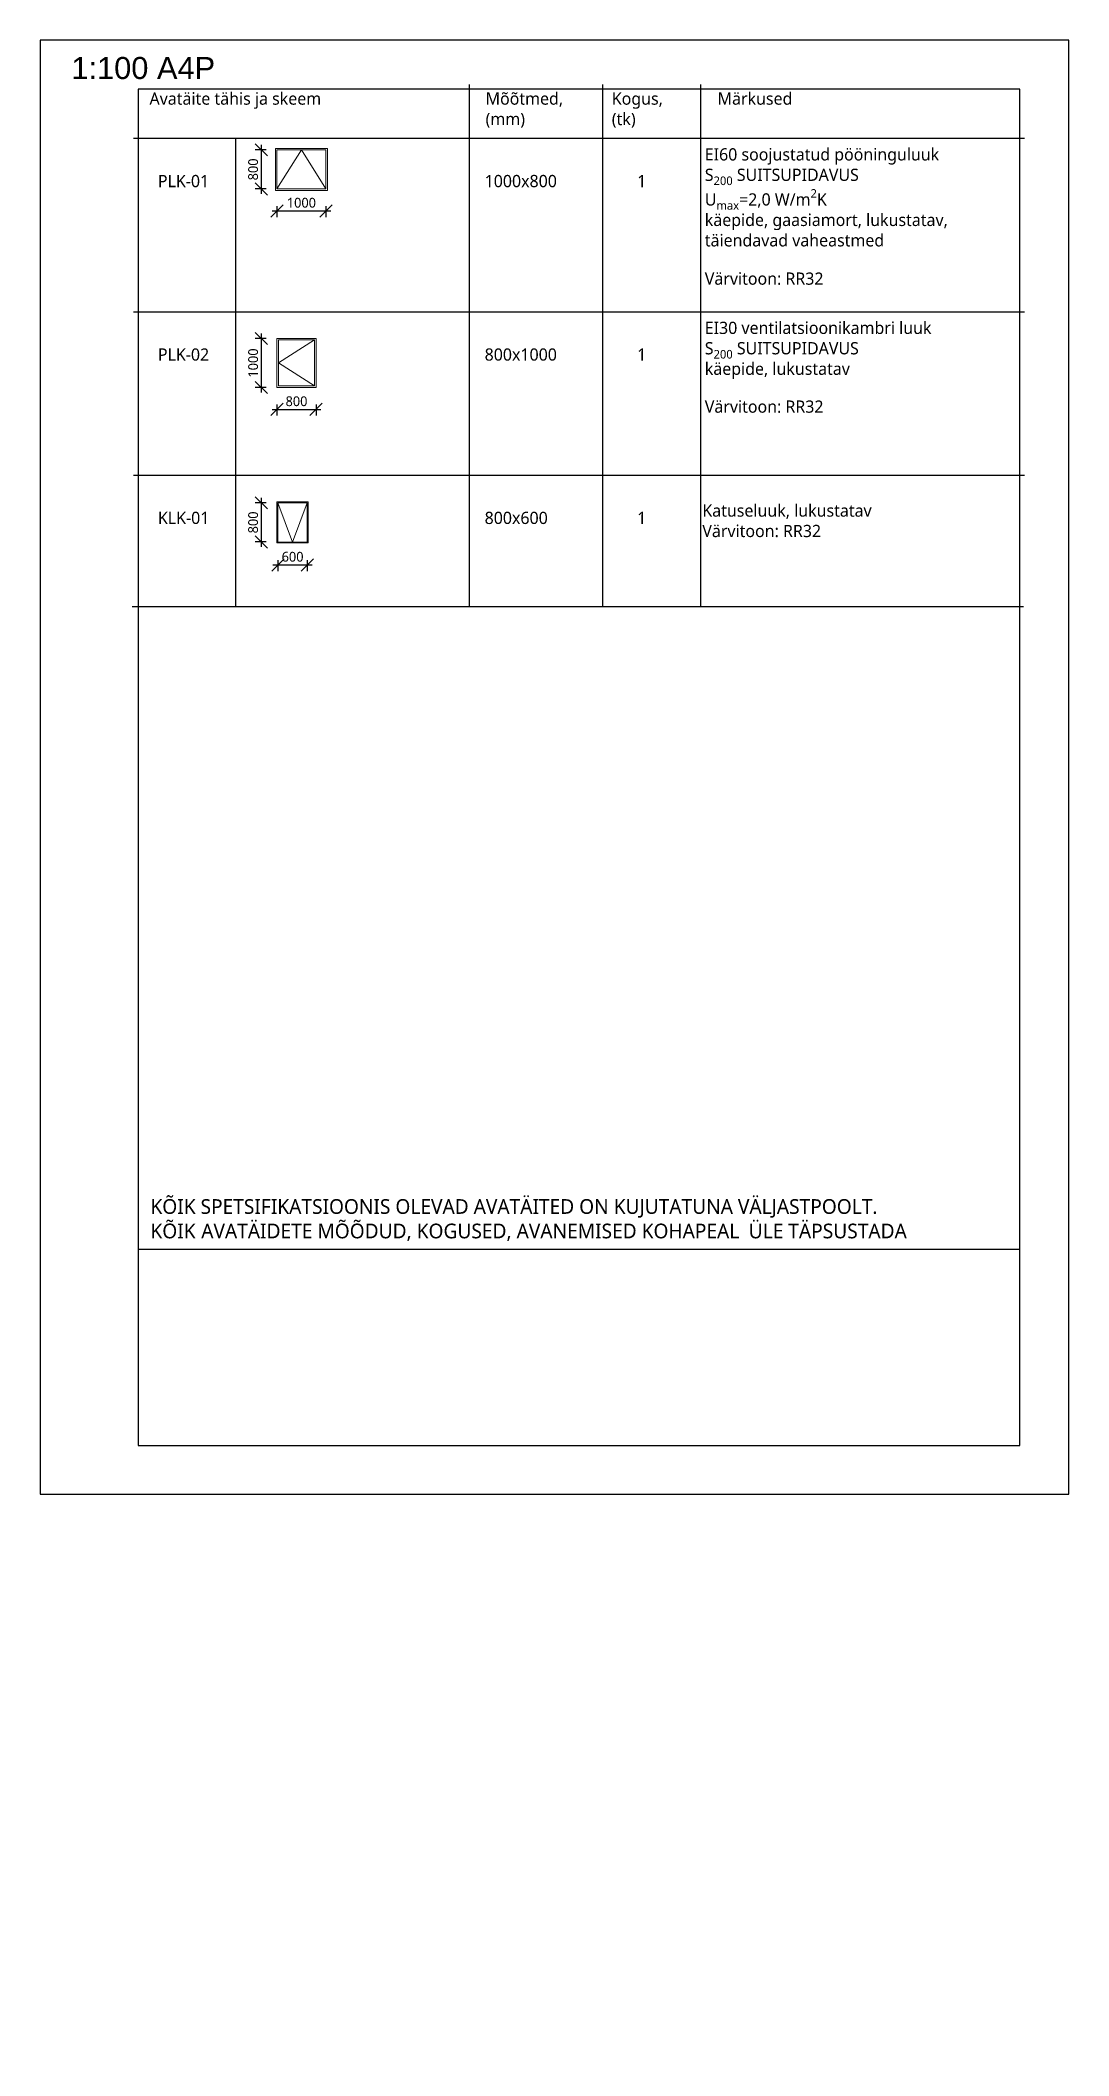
# Model space of a CAD drawing. Header units: millimetres. Extents: x 83708 to 840243643, y 645190 to 956201.
# Drawn here: x 386250 to 407250, y 645190 to 686358 of the extents above; entities that cross this region are included whole.
import ezdxf

# ---------------------------------------------------------------- set-up
doc = ezdxf.new("R2010")
doc.units = ezdxf.units.MM
doc.header["$PDMODE"] = 2
doc.header["$PDSIZE"] = 5
doc.linetypes.add('DASHED', pattern=[0.75, 0.5, -0.25])
doc.layers.add('!ESP_EI60 tuletõkkesektsioon', color=1, linetype='DASHED', lineweight=30)
doc.layers.add('Sein', color=7, linetype='Continuous', lineweight=9)
for name, color, linetype in [('!ESP_Mineraalvill', 1, 'Continuous'), ('!ESP_Mõõt', 252, 'Continuous'), ('!ESP_Tekst', 7, 'Continuous')]:
    doc.layers.add(name, color=color, linetype=linetype)
doc.layers.add('!ESP_no_print', color=252, linetype='Continuous', plot=False)
doc.styles.add('3mm', font='arial.ttf', dxfattribs={"height": 3})
doc.styles.add('Annotative', font='malgunsl.ttf', dxfattribs={"height": 2})
doc.dimstyles.new('Annotative', dxfattribs={"dimtxt": 2.5, "dimasz": 2.5, "dimexe": 1.25, "dimexo": 0.625, "dimtad": 1, "dimdec": 0, "dimrnd": 5, "dimtxsty": 'Annotative', "dimblk": 'OBLIQUE', "dimcen": 0, "dimdle": 1, "dimadec": 0, "dimazin": 0, "dimtfac": 1, "dimtdec": 0, "dimtmove": 0, "dimatfit": 3, "dimfxl": 1, "dimfxlon": 1, "dimarcsym": 1})

msp = doc.modelspace()

# ---------------------------------------------------------------- texts
at = {"layer": '!ESP_EI60 tuletõkkesektsioon', "char_height": 250, "width": 677.603, "attachment_point": 1, "style": 'Annotative'}
for s, insert in [('PLK-01', (388651.2, 683607.8)), ('PLK-02', (388651.2, 680064.4))]:
    msp.add_mtext(s, dxfattribs=dict(at, insert=insert))
at = {"layer": '!ESP_no_print', "insert": (386884, 686017), "char_height": 450, "attachment_point": 1, "style": '3mm'}
msp.add_mtext('1:100 A4P', dxfattribs=at)
at = {"layer": '!ESP_Tekst', "attachment_point": 1, "style": 'Annotative'}
for s, insert, char_height, width in [('Avatäite tähis ja skeem', (388479.4, 685292.3), 250, 7252.457), ('Mõõtmed,\\P(mm)', (395342.9, 685292.3), 250, 7252.457), ('Kogus,\\P(tk)', (397920.1, 685292.3), 250, 7252.457), ('Märkused', (400079.8, 685292.3), 250, 7252.457), ('\\A1;\\pxql;{\\C1;EI60} soojustatud pööninguluuk\\PS{\\H0.7x;\\S^ 200;\\H1.42857x; SUITSUPIDAVUS\\PU\\H0.7x;\\S^ max;\\H1.42857x;=2,0 W/m\\H0.7x;\\S2^ ;\\H1.42857x;K\\Pkäepide, gaasiamort, lukustatav,\\Ptäiendavad vaheastmed}', (399818.9, 684152.7), 250, 6430.773), ('1000x800', (395322.8, 683607.8), 250, 1403.938), ('1', (398438.5, 683607.8), 250, 425.784), ('\\pxql;Värvitoon: RR32', (399818.9, 681615.3), 250, 6430.773), ('\\pxql;{\\C1;EI30} ventilatsioonikambri luuk\\P{\\A1;S\\H0.7x;\\S^ 200;\\H1.42857x; SUITSUPIDAVUS\\A0;\\Pkäepide, lukustatav}', (399818.9, 680609.3), 250, 6430.773), ('800x1000', (395322.8, 680064.4), 250, 1403.938), ('1', (398438.5, 680064.4), 250, 425.784), ('\\pxql;Värvitoon: RR32', (399818.9, 679000.9), 250, 6430.773), ('\\pxql;Katuseluuk, lukustatav\\P\\pq*;Värvitoon: RR32', (399768.8, 676877.1), 250, 6430.773), ('KLK-01', (388651.2, 676727.5), 250, 677.603), ('800x600', (395322.8, 676727.5), 250, 1403.938), ('1', (398438.5, 676727.5), 250, 425.784), ('\\A1;KÕIK SPETSIFIKATSIOONIS OLEVAD AVATÄITED ON KUJUTATUNA VÄLJASTPOOLT.{\\fArial|b0|i0|c186|p34;\\P}KÕIK{\\fArial|b0|i0|c186|p34; }AVATÄIDETE MÕÕDUD, KOGUSED, AVANEMISED KOHAPEAL{\\fISOCPEUR|b0|i0|c186|p34; }ÜLE TÄPSUSTADA', (388498.4, 662686.2), 300, 18291.356)]:
    msp.add_mtext(s, dxfattribs=dict(at, insert=insert, char_height=char_height, width=width))

# ---------------------------------------------------------------- blocks, each defined once
blk = doc.blocks.new('_Oblique')
at = {"color": 0, "linetype": 'ByBlock', "lineweight": -2}
blk.add_line((-0.5, -0.5), (0.5, 0.5), dxfattribs=at)
blk = doc.blocks.new('*D881')
at = {"layer": '!ESP_Mõõt', "color": 0, "lineweight": -2, "transparency": 16777216}
for p, q in [((390762, 684221), (390762, 683221)), ((390862, 684121), (390637, 684121)), ((390862, 683321), (390637, 683321))]:
    blk.add_line(p, q, dxfattribs=at)
at = {"layer": 'Defpoints', "color": 0, "transparency": 16777216}
for p in [(391081, 684121), (390762, 683321), (391081, 683321)]:
    blk.add_point(p, dxfattribs=at)
at = {"layer": '!ESP_Mõõt', "color": 0, "lineweight": -2, "transparency": 16777216, "xscale": 250, "yscale": 250, "zscale": 250}
for p, rotation in [((390762, 684121), 90), ((390762, 683321), 270)]:
    blk.add_blockref('_Oblique', p, dxfattribs=dict(at, rotation=rotation))
at = {"layer": '!ESP_Mõõt', "color": 0, "transparency": 16777216, "insert": (390596, 683721), "char_height": 200, "attachment_point": 5, "rotation": 90, "style": 'Annotative'}
blk.add_mtext('800', dxfattribs=at)
blk = doc.blocks.new('*D882')
at = {"layer": '!ESP_Mõõt', "color": 0, "lineweight": -2, "transparency": 16777216}
for p, q in [((391081, 682972), (391081, 682747)), ((392081, 682972), (392081, 682747)), ((390981, 682872), (392181, 682872))]:
    blk.add_line(p, q, dxfattribs=at)
at = {"layer": 'Defpoints', "color": 0, "transparency": 16777216}
for p in [(391081, 683321), (392081, 683321), (392081, 682872)]:
    blk.add_point(p, dxfattribs=at)
at = {"layer": '!ESP_Mõõt', "color": 0, "lineweight": -2, "transparency": 16777216, "xscale": 250, "yscale": 250, "zscale": 250, "rotation": 180}
blk.add_blockref('_Oblique', (391081, 682872), dxfattribs=at)
at = {"layer": '!ESP_Mõõt', "color": 0, "lineweight": -2, "transparency": 16777216, "xscale": 250, "yscale": 250, "zscale": 250}
blk.add_blockref('_Oblique', (392081, 682872), dxfattribs=at)
at = {"layer": '!ESP_Mõõt', "color": 0, "transparency": 16777216, "insert": (391581, 683039), "char_height": 200, "attachment_point": 5, "style": 'Annotative'}
blk.add_mtext('1000', dxfattribs=at)
blk = doc.blocks.new('*D883')
at = {"layer": '!ESP_Mõõt', "color": 0, "lineweight": -2, "transparency": 16777216}
for p, q in [((390862, 680266), (390637, 680266)), ((390762, 680366), (390762, 679166)), ((390862, 679266), (390637, 679266))]:
    blk.add_line(p, q, dxfattribs=at)
at = {"layer": 'Defpoints', "color": 0, "transparency": 16777216}
for p in [(391081, 680266), (390762, 679266), (391081, 679266)]:
    blk.add_point(p, dxfattribs=at)
at = {"layer": '!ESP_Mõõt', "color": 0, "lineweight": -2, "transparency": 16777216, "xscale": 250, "yscale": 250, "zscale": 250}
for p, rotation in [((390762, 680266), 90), ((390762, 679266), 270)]:
    blk.add_blockref('_Oblique', p, dxfattribs=dict(at, rotation=rotation))
at = {"layer": '!ESP_Mõõt', "color": 0, "transparency": 16777216, "insert": (390596, 679766), "char_height": 200, "attachment_point": 5, "rotation": 90, "style": 'Annotative'}
blk.add_mtext('1000', dxfattribs=at)
blk = doc.blocks.new('*D884')
at = {"layer": '!ESP_Mõõt', "color": 0, "lineweight": -2, "transparency": 16777216}
for p, q in [((391081, 678918), (391081, 678693)), ((391881, 678918), (391881, 678693)), ((390981, 678818), (391981, 678818))]:
    blk.add_line(p, q, dxfattribs=at)
at = {"layer": 'Defpoints', "color": 0, "transparency": 16777216}
for p in [(391081, 679266), (391881, 679266), (391881, 678818)]:
    blk.add_point(p, dxfattribs=at)
at = {"layer": '!ESP_Mõõt', "color": 0, "lineweight": -2, "transparency": 16777216, "xscale": 250, "yscale": 250, "zscale": 250, "rotation": 180}
blk.add_blockref('_Oblique', (391081, 678818), dxfattribs=at)
at = {"layer": '!ESP_Mõõt', "color": 0, "lineweight": -2, "transparency": 16777216, "xscale": 250, "yscale": 250, "zscale": 250}
blk.add_blockref('_Oblique', (391881, 678818), dxfattribs=at)
at = {"layer": '!ESP_Mõõt', "color": 0, "transparency": 16777216, "insert": (391481, 678984), "char_height": 200, "attachment_point": 5, "style": 'Annotative'}
blk.add_mtext('800', dxfattribs=at)
blk = doc.blocks.new('*D885')
at = {"layer": '!ESP_Mõõt', "color": 0, "lineweight": -2, "transparency": 16777216}
for p, q in [((390862, 676910), (390637, 676910)), ((390762, 677010), (390762, 676010)), ((390862, 676110), (390637, 676110))]:
    blk.add_line(p, q, dxfattribs=at)
at = {"layer": 'Defpoints', "color": 0, "transparency": 16777216}
for p in [(391101, 676910), (390762, 676110), (391101, 676110)]:
    blk.add_point(p, dxfattribs=at)
at = {"layer": '!ESP_Mõõt', "color": 0, "lineweight": -2, "transparency": 16777216, "xscale": 250, "yscale": 250, "zscale": 250}
for p, rotation in [((390762, 676910), 90), ((390762, 676110), 270)]:
    blk.add_blockref('_Oblique', p, dxfattribs=dict(at, rotation=rotation))
at = {"layer": '!ESP_Mõõt', "color": 0, "transparency": 16777216, "insert": (390596, 676510), "char_height": 200, "attachment_point": 5, "rotation": 90, "style": 'Annotative'}
blk.add_mtext('800', dxfattribs=at)
blk = doc.blocks.new('*D886')
at = {"layer": '!ESP_Mõõt', "color": 0, "lineweight": -2, "transparency": 16777216}
for p, q in [((391001, 675641), (391801, 675641)), ((391101, 675741), (391101, 675516)), ((391701, 675741), (391701, 675516))]:
    blk.add_line(p, q, dxfattribs=at)
at = {"layer": 'Defpoints', "color": 0, "transparency": 16777216}
for p in [(391101, 676110), (391701, 676110), (391701, 675641)]:
    blk.add_point(p, dxfattribs=at)
at = {"layer": '!ESP_Mõõt', "color": 0, "lineweight": -2, "transparency": 16777216, "xscale": 250, "yscale": 250, "zscale": 250, "rotation": 180}
blk.add_blockref('_Oblique', (391101, 675641), dxfattribs=at)
at = {"layer": '!ESP_Mõõt', "color": 0, "lineweight": -2, "transparency": 16777216, "xscale": 250, "yscale": 250, "zscale": 250}
blk.add_blockref('_Oblique', (391701, 675641), dxfattribs=at)
at = {"layer": '!ESP_Mõõt', "color": 0, "transparency": 16777216, "insert": (391401, 675807), "char_height": 200, "attachment_point": 5, "style": 'Annotative'}
blk.add_mtext('600', dxfattribs=at)

# ---------------------------------------------------------------- dimensions: what is measured, and where the dimension line sits
at = {"layer": '!ESP_Mõõt'}
for base, p1, p2, picture, middle in [((390762.4, 683320.9), (391080.8, 684120.9), (391080.8, 683320.9), '*D881', (390596.4, 683720.9)), ((390762.4, 679266.5), (391080.8, 680266.5), (391080.8, 679266.5), '*D883', (390595.9, 679766.5)), ((390762.4, 676109.6), (391100.8, 676909.6), (391100.8, 676109.6), '*D885', (390596.4, 676509.6))]:
    dim = msp.add_linear_dim(base=base, p1=p1, p2=p2, angle=90, dimstyle='Annotative', dxfattribs=at)
    dim.commit()
    dim.dimension.update_dxf_attribs({"geometry": picture, "text_midpoint": middle})
for base, p1, p2, picture, middle in [((392080.8, 682872.3), (391080.8, 683320.9), (392080.8, 683320.9), '*D882', (391580.8, 683038.8)), ((391880.8, 678817.9), (391080.8, 679266.5), (391880.8, 679266.5), '*D884', (391480.8, 678983.9)), ((391700.8, 675641), (391100.8, 676109.6), (391700.8, 676109.6), '*D886', (391400.8, 675807))]:
    dim = msp.add_linear_dim(base=base, p1=p1, p2=p2, dimstyle='Annotative', dxfattribs=at)
    dim.commit()
    dim.dimension.update_dxf_attribs({"geometry": picture, "text_midpoint": middle})

# ---------------------------------------------------------------- hatches: boundary and pattern name
at = {"layer": '!ESP_Mineraalvill', "ltscale": 0.5}
h = msp.add_hatch(dxfattribs=at)
h.set_pattern_fill('ANSI37', color=256, scale=50)
h.paths.add_polyline_path([(398850.7, 647849.5), (398789, 647849.5)], flags=17)
h = msp.add_hatch(dxfattribs=at)
h.set_pattern_fill('ANSI37', color=256, scale=50)
h.paths.add_polyline_path([(403401.2, 647849.5), (403462.9, 647849.5)], flags=17)
h = msp.add_hatch()
h.set_pattern_fill('AR-CONC', color=256, scale=30, angle=45)
h.paths.add_polyline_path([(390909.3, 654693.9), (390909.4, 654573.9), (390989.7, 654573.9), (390989.5, 654693.9)])
h = msp.add_hatch()
h.set_pattern_fill('ANSI37', color=256, scale=50, angle=45)
h.set_pattern_definition([(90, (-393141.7, -654446.82), (-158.75, 0), []), (180, (-393141.7, -654446.82), (0, -158.75), [])])
h.paths.add_polyline_path([(389909.5, 647768), (389934.5, 647768), (389934.5, 647710.3), (389909.5, 647710.3)])
h = msp.add_hatch()
h.set_pattern_fill('AR-B816', color=256, scale=3, angle=90)
h.set_pattern_definition([(90, (3069.9, -7488.4), (-609.6, 4e-14), []), (180, (3069.9, -7488.4), (-609.6, -609.6), [609.6, -609.6])])
h.paths.add_polyline_path([(400655.9, 646565.7), (400643.4, 646567.8), (400643.4, 646486.8), (400655.9, 646486.8)])
h = msp.add_hatch()
h.set_pattern_fill('AR-B816', color=256, scale=3, angle=90)
h.set_pattern_definition([(90, (-397149.63, -656457.8), (-609.6, 4e-14), []), (180, (-397149.63, -656457.8), (-609.6, -609.6), [609.6, -609.6])])
h.paths.add_polyline_path([(388265, 645269.1), (388277.5, 645271.2), (388277.5, 645190.2), (388265, 645190.2)])

# ---------------------------------------------------------------- linework, layer by layer
at = {"layer": '!ESP_no_print', "flags": 128}
for points in [[(386249.6, 656657.8), (407249.6, 656657.8), (407249.6, 686357.8), (386249.6, 686357.8)], [(386249.6, 656657.8), (407249.6, 656657.8), (407249.6, 686357.8), (386249.6, 686357.8)], [(386249.6, 656657.8), (407249.6, 656657.8), (407249.6, 686357.8), (386249.6, 686357.8)], [(388249.6, 657657.8), (406249.6, 657657.8), (406249.6, 685357.8), (388249.6, 685357.8)], [(388249.6, 657657.8), (406249.6, 657657.8), (406249.6, 685357.8), (388249.6, 685357.8)], [(388249.6, 657657.8), (406249.6, 657657.8), (406249.6, 661657.8), (388249.6, 661657.8)], [(388249.6, 657657.8), (406249.6, 657657.8), (406249.6, 661657.8), (388249.6, 661657.8)]]:
    msp.add_lwpolyline(points, close=True, dxfattribs=at)
at = {"layer": '!ESP_Tekst', "flags": 128}
for points in [[(395006.7, 685457.8), (395006.7, 674795.1)], [(397732.2, 685457.8), (397732.2, 674795.1)], [(399732.2, 685457.8), (399732.2, 674795.1)], [(388149.6, 684357.8), (406349.6, 684357.8)], [(390232.2, 684357.8), (390232.2, 674795.1)], [(388149.6, 680814.4), (406349.6, 680814.4)], [(388149.6, 677477.5), (406349.6, 677477.5)], [(388127.9, 674795.1), (406327.9, 674795.1)]]:
    msp.add_lwpolyline(points, dxfattribs=at)
at = {"layer": 'Sein'}
for points in [[(391050.8, 684150.9), (392110.8, 684150.9), (392110.8, 683290.9), (391050.8, 683290.9)], [(391080.8, 684120.9), (392080.8, 684120.9), (392080.8, 683320.9), (391080.8, 683320.9)], [(391080.8, 680266.5), (391880.8, 680266.5), (391880.8, 679266.5), (391080.8, 679266.5)], [(391110.8, 680236.5), (391850.8, 680236.5), (391850.8, 679296.5), (391110.8, 679296.5)], [(391720.8, 676929.6), (391720.8, 676089.6), (391080.8, 676089.6), (391080.8, 676929.6)], [(391700.8, 676909.6), (391700.8, 676109.6), (391100.8, 676109.6), (391100.8, 676909.6)]]:
    msp.add_lwpolyline(points, close=True, dxfattribs=at)
for points in [[(391080.8, 683320.9), (391580.8, 684120.9), (392080.8, 683320.9)], [(391850.8, 679296.5), (391110.8, 679766.5), (391850.8, 680236.5)], [(391700.8, 676909.6), (391400.8, 676109.6), (391100.8, 676909.6)]]:
    msp.add_lwpolyline(points, dxfattribs=at)

msp.set_redraw_order([(e.dxf.handle, doc.entitydb.next_handle()) for e in msp.query("TEXT MTEXT ATTDEF DIMENSION ARC_DIMENSION")])  # texts and dimensions are drawn at this point

doc.saveas('drawing.dxf')
